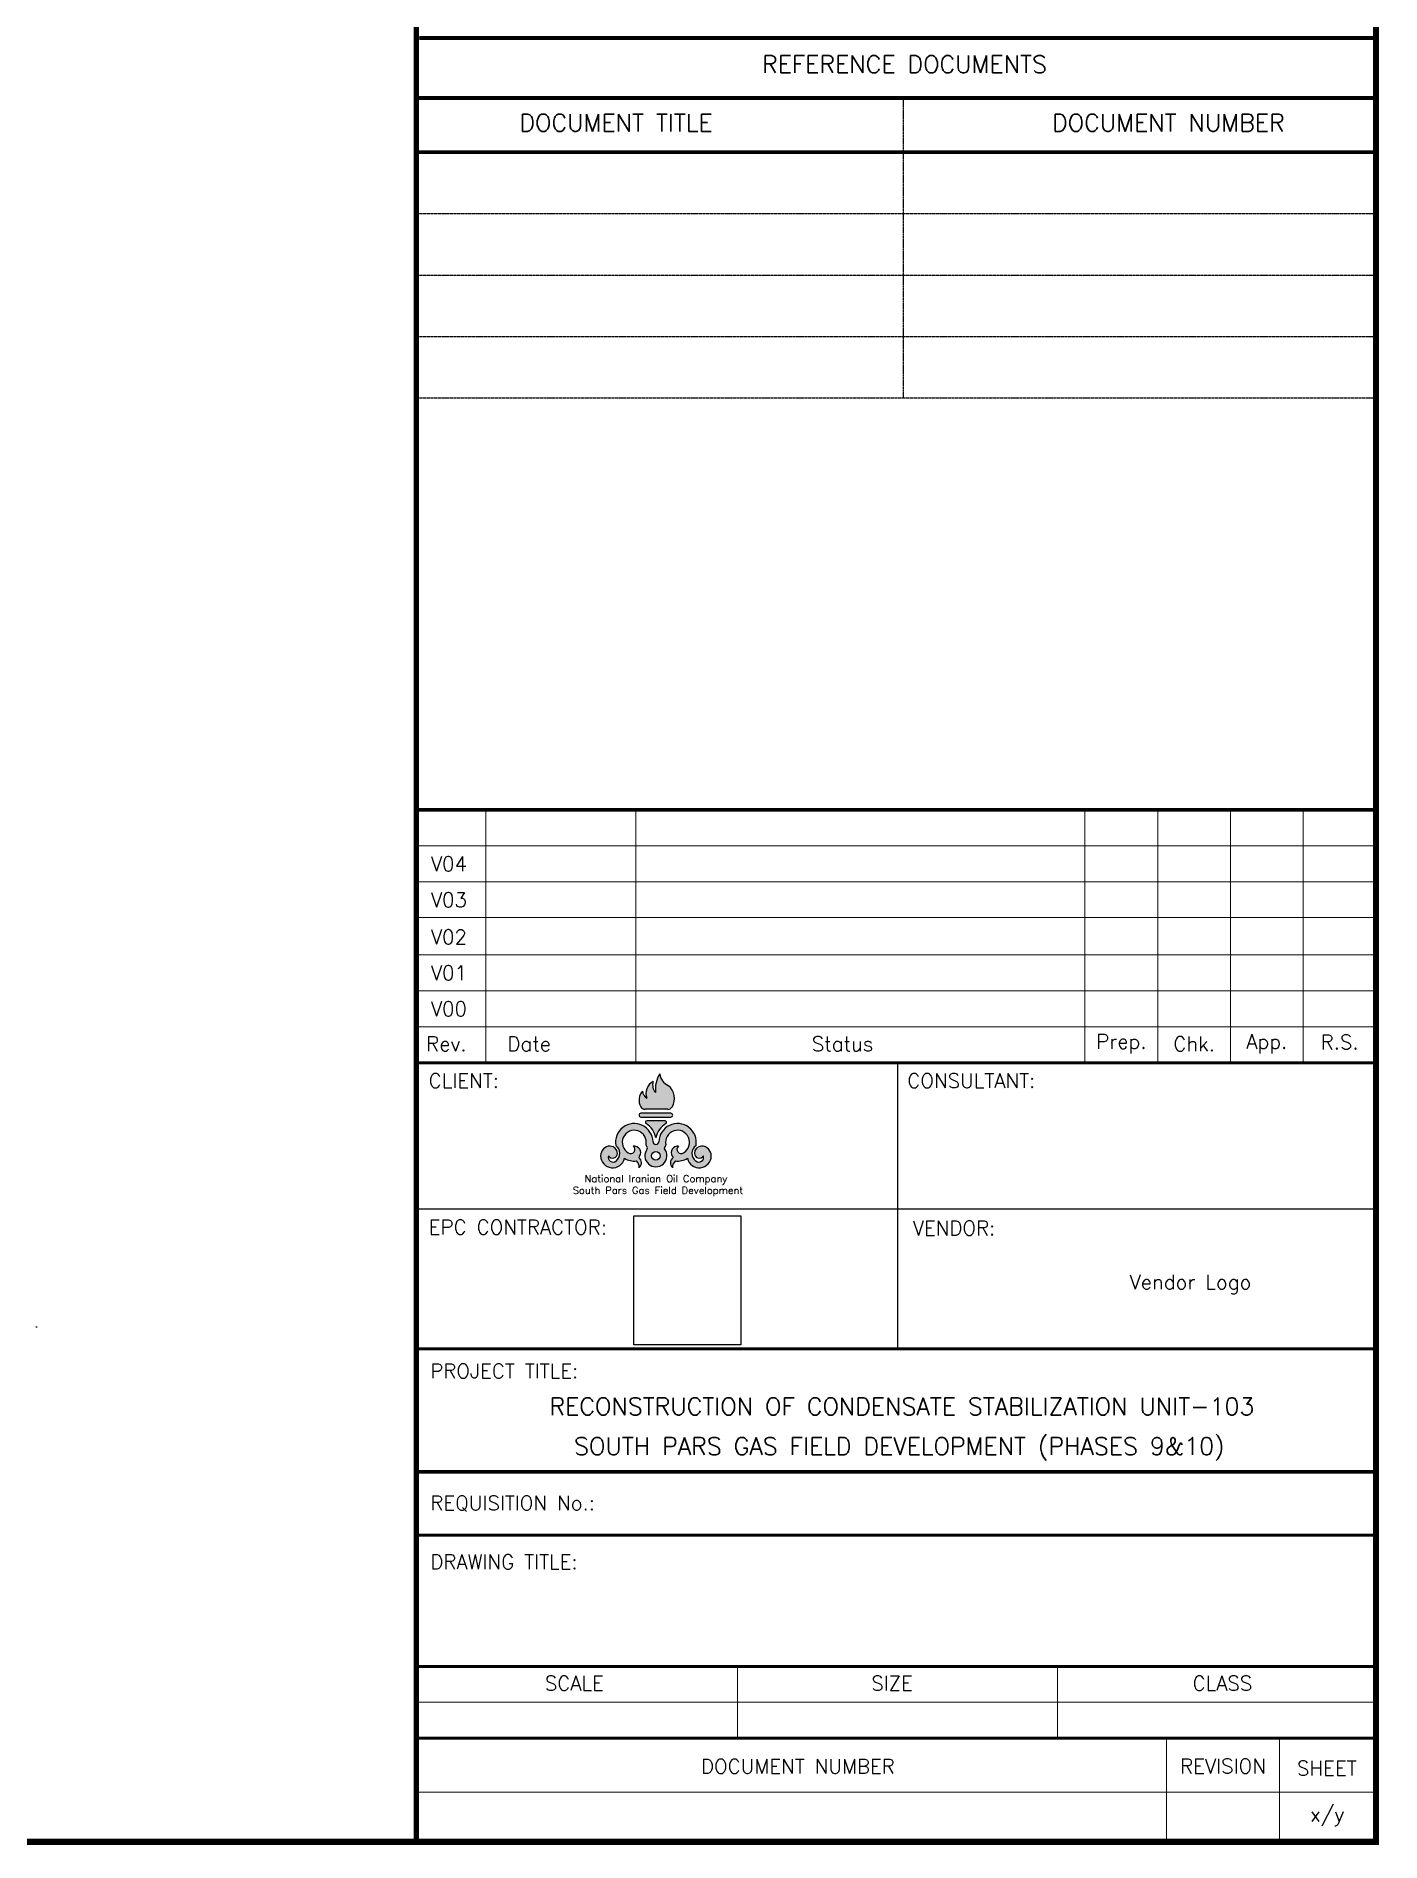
# Model space of a CAD drawing. Extents: x 135896 to 236816, y -248838 to -177558.
# Drawn here: x 208343 to 234995, y -247451 to -211642 of the extents above; entities that cross this region are included whole.
import ezdxf
from ezdxf.enums import TextEntityAlignment as Align

# ---------------------------------------------------------------- set-up
doc = ezdxf.new("R2010")
doc.units = 0
doc.header["$MEASUREMENT"] = 0
doc.linetypes.add('HIDDEN2', pattern=[0.1875, 0.125, -0.0625])
doc.layers.get('0').update_dxf_attribs({"color": 4, "linetype": 'CONTINUOUS'})
for name, color, linetype in [('BODY', 7, 'CONTINUOUS'), ('cdrTEXT2', 2, 'CONTINUOUS'), ('PLTF', 205, 'CONTINUOUS'), ('rev.02', 6, 'CONTINUOUS')]:
    doc.layers.add(name, color=color, linetype=linetype)
for name, color, linetype, lineweight in [('TEXT', 2, 'CONTINUOUS', 5), ('TITEL', 7, 'CONTINUOUS', 18), ('TITLE', 2, 'CONTINUOUS', 18), ('TITLE-NOTE', 7, 'CONTINUOUS', 18)]:
    doc.layers.add(name, color=color, linetype=linetype, lineweight=lineweight)
doc.styles.add('ROMAND', font='romand.shx', dxfattribs={"width": 0.8})
doc.styles.add('ROMANS', font='romans.shx')
picture_1 = doc.add_image_def('image1.png', size_in_pixel=(1920, 2323))

msp = doc.modelspace()

# ---------------------------------------------------------------- texts
at = {"layer": 'cdrTEXT2', "style": 'ROMAND'}
for s, p in [('South Pars Gas Field Development', (220667, -234550)), ('National Iranian Oil Company', (220627, -234319))]:
    msp.add_text(s, height=143.55, dxfattribs=at).set_placement(p, align=Align.MIDDLE)
at = {"layer": 'TITLE-NOTE', "style": 'ROMANS'}
for s, height, p in [('REFERENCE DOCUMENTS', 344.93, (225554, -212199)), ('DOCUMENT TITLE', 344.93, (219836, -213360)), ('DOCUMENT NUMBER', 344.93, (230784, -213360)), ('V04', 287.4, (216524, -228056)), ('V03', 287.4, (216524, -228769)), ('V02', 287.4, (216524, -229505)), ('V01', 287.4, (216524, -230218)), ('V00', 287.4, (216524, -230931)), ('Rev.', 287.4, (216473, -231626)), ('Date', 287.4, (218114, -231626)), ('Status', 287.4, (224326, -231626)), ('Prep.', 287.4, (229851, -231626)), ('Chk.', 287.4, (231293, -231626)), ('App.', 287.4, (232735, -231626)), ('R.S.', 287.4, (234178, -231591)), ('DOCUMENT NUMBER', 287.44, (223440, -245953)), ('REVISION', 287.4, (231866, -245948)), ('SHEET', 287.4, (233924, -245990)), ('x/y', 287.4, (233931, -246921))]:
    msp.add_text(s, height=height, dxfattribs=at).set_placement(p, align=Align.MIDDLE)
for s, height, p in [('CLIENT:', 287.4, (216123, -232500)), ('CONSULTANT:', 287.44, (225609, -232500)), ('EPC CONTRACTOR:', 287.44, (216123, -235404)), ('VENDOR:', 287.4, (225717, -235423)), ('PROJECT TITLE:', 287.44, (216155, -238257)), ('REQUISITION No.: ', 287.44, (216155, -240874)), ('DRAWING TITLE:', 287.44, (216155, -242042))]:
    msp.add_text(s, height=height, dxfattribs=at).set_placement(p)
at = {"layer": 'TITLE-NOTE', "color": 1, "style": 'ROMANS'}
msp.add_text('Vendor Logo', height=287.44, dxfattribs=at).set_placement((230014, -236493))
at = {"layer": 'TITLE-NOTE', "style": 'ROMANS'}
for s, p in [('RECONSTRUCTION OF CONDENSATE STABILIZATION UNIT-103 ', (225621, -238815)), ('SOUTH PARS GAS FIELD DEVELOPMENT (PHASES 9&10)', (225450, -239603))]:
    msp.add_text(s, height=344.93, dxfattribs=at).set_placement(p, align=Align.MIDDLE_CENTER)
for s, p in [('SCALE', (219010, -244448)), ('SIZE', (225307, -244448)), ('CLASS', (231854, -244448))]:
    msp.add_text(s, height=287.4, dxfattribs=at).set_placement(p, align=Align.CENTER)

# ---------------------------------------------------------------- hatches: boundary and pattern name
at = {"layer": 'BODY'}
h = msp.add_hatch(color=12, dxfattribs=at)
h.dxf.hatch_style = 1
h.paths.add_polyline_path([(220872, -232450, -0.281982), (220703, -232219, 0.168499), (220619, -232591, -0.267777), (220572, -232372, 0.37311), (220446, -232705, -0.238507), (220360, -232562, 0.307208), (220325, -232874, 0.278084), (220410, -232924), (220865, -232924, 0.264858), (220947, -232878, 0.370195)])
h = msp.add_hatch(color=182, dxfattribs=at)
h.dxf.hatch_style = 1
h.paths.add_polyline_path([(220684, -233565, -0.404611), (220627, -233621, -0.406975), (220569, -233565, 1.072334), (219832, -233642, -0.507039), (219836, -233949, -0.744499), (219686, -233845, 0.767327), (219864, -233797, 0.414214), (219721, -233654, 0.414214), (219531, -233845, 0.901204), (220002, -233894, 0.169457), (220241, -233947, -0.224433), (220297, -234081, 0.496136), (220286, -233880), (220304, -233853, 0.647824), (220179, -233655, -0.994992), (220079, -233784, -1.978702), (220431, -233630, 0.256557), (220438, -233656), (220453, -233671, -0.380734), (220455, -233709, 2.067411), (220799, -233709, -0.380734), (220801, -233671), (220815, -233656, 0.256557), (220823, -233630, -1.978702), (221174, -233784, -0.994992), (221075, -233655, 0.647824), (220950, -233853), (220968, -233880, 0.496136), (220957, -234081, -0.224433), (221012, -233947, 0.169457), (221251, -233894, 0.901204), (221723, -233845, 0.414214), (221532, -233654, 0.414214), (221389, -233797, 0.767327), (221567, -233845, -0.744499), (221417, -233949, -0.507039), (221422, -233642, 1.072331)])
h.paths.add_polyline_path([(220713, -233845, -1), (220541, -233845, -1)], flags=16)
h.paths.add_polyline_path([(220823, -233206, 0.753328), (220808, -233153), (220446, -233153, 0.753328), (220430, -233206, -0.203444), (220627, -233487, -0.203444)])
h.paths.add_polyline_path([(220960, -233038, -0.429322), (220923, -233077), (220330, -233077, -0.414214), (220293, -233040, -0.429322), (220330, -233001), (220923, -233001, -0.414214)])

# ---------------------------------------------------------------- linework, layer by layer
at = {"color": 7, "true_color": 0xffffff}
for p, q in [((225414, -231999), (225414, -237675)), ((234899, -234903), (215879, -234903))]:
    msp.add_line(p, q, dxfattribs=at)
at = {"layer": 'BODY', "color": 182}
for p, q in [((220923, -233001), (220330, -233001)), ((220330, -233077), (220923, -233077)), ((220808, -233153), (220446, -233153)), ((220438, -233656), (220453, -233671)), ((220815, -233656), (220801, -233671)), ((220304, -233853), (220286, -233880)), ((220950, -233853), (220968, -233880))]:
    msp.add_line(p, q, dxfattribs=at)
at = {"layer": 'BODY', "color": 12}
msp.add_line((220865, -232924), (220410, -232924), dxfattribs=at)
at = {"layer": 'BODY', "color": 182}
msp.add_circle((220627, -233845), 85.8, dxfattribs=at)
at = {"layer": 'BODY', "color": 12}
for centre, radius, start, end in [((220701, -232611), 272, 118.4444, 200.2886), ((220786, -232440), 224, 162.2831, 222.2464), ((221197, -232526), 581, 148.1927, 186.4505), ((220976, -232197), 273, 184.7437, 247.7336), ((220572, -232743), 279, 139.5288, 207.8383), ((220544, -232549), 185, 184.2671, 237.9264), ((220660, -232708), 334, 329.3385, 50.5958), ((220410, -232829), 95.3, 207.8383, 270), ((220865, -232829), 95.3, 270, 329.3385)]:
    msp.add_arc(centre, radius, start, end, dxfattribs=at)
at = {"layer": 'BODY', "color": 182}
for centre, radius, start, end in [((220330, -233038), 37.2, 90, 180), ((220330, -233040), 37.2, 180, 270), ((220923, -233038), 37.2, 0, 90), ((220923, -233040), 37.2, 270, 0), ((220198, -233578), 372, 1.8848, 189.8808), ((220198, -233578), 238, 347.4428, 240.198), ((220446, -233182), 28.6, 90, 237.967), ((220198, -233578), 438, 11.9687, 57.967), ((221056, -233578), 438, 122.033, 168.0313), ((221056, -233578), 372, 350.1192, 178.1152), ((220808, -233182), 28.6, 302.033, 90), ((221056, -233578), 238, 299.802, 192.5572), ((219721, -233845), 191, 90, 180), ((219769, -233797), 95.3, 210, 0), ((219721, -233797), 143, 0, 90), ((219721, -233797), 191, 307.0779, 54.625), ((220129, -233720), 81.4, 232.6795, 52.1042), ((220197, -233782), 128, 326.4606, 98.2051), ((220627, -233845), 219, 141.6258, 38.3742), ((220458, -233636), 28.6, 167.4428, 225), ((220433, -233691), 28.6, 321.6258, 45), ((220627, -233564), 57.2, 181.8848, 270), ((220627, -233564), 57.2, 270, 358.1152), ((220821, -233691), 28.6, 135, 218.3742), ((220795, -233636), 28.6, 315, 12.5572), ((221057, -233782), 128, 81.7949, 213.5394), ((221125, -233720), 81.4, 127.8958, 307.3205), ((221532, -233797), 191, 125.375, 232.9221), ((221532, -233797), 143, 90, 180), ((221485, -233797), 95.3, 180, 330), ((221532, -233845), 191, 0, 90), ((219769, -233845), 238, 180, 348.1013), ((219777, -233874), 95.3, 161.7865, 308.4571), ((220198, -233578), 372, 238.2244, 276.6955), ((220127, -234073), 170, 357.2504, 47.8482), ((220215, -233985), 126, 310.4413, 55.9919), ((221039, -233985), 126, 124.0081, 229.5587), ((221126, -234073), 170, 132.1518, 182.7496), ((221056, -233578), 372, 263.3045, 301.7756), ((221485, -233845), 238, 191.8987, 0), ((221477, -233874), 95.3, 231.5429, 18.2135)]:
    msp.add_arc(centre, radius, start, end, dxfattribs=at)
at = {"layer": 'PLTF'}
for p, q in [((208345, -237243), (208343, -237240)), ((208350, -237244), (208345, -237243)), ((208356, -237243), (208350, -237244)), ((208358, -237240), (208356, -237243))]:
    msp.add_line(p, q, dxfattribs=at)
at = {"layer": 'rev.02', "color": 0, "linetype": 'HIDDEN2'}
for p, q in [((225526, -212869), (225526, -218817)), ((215879, -215162), (234899, -215162)), ((215879, -216380), (234899, -216380)), ((215879, -217598), (234899, -217598)), ((215879, -218817), (234899, -218817))]:
    msp.add_line(p, q, dxfattribs=at)
at = {"layer": 'TEXT'}
msp.add_line((215937, -211679), (234958, -211679), dxfattribs=at)
at = {"layer": 'TEXT', "color": 0}
msp.add_line((215879, -212869), (234899, -212869), dxfattribs=at)
at = {"layer": 'TITEL'}
msp.add_line((220226, -231999), (220226, -226983), dxfattribs=at)
at = {"layer": 'TITEL', "const_width": 74.9}
msp.add_lwpolyline([(215937, -211679), (234958, -211679)], dxfattribs=at)
at = {"layer": 'TITEL', "color": 0, "const_width": 74.9}
msp.add_lwpolyline([(215879, -212869), (234899, -212869)], dxfattribs=at)
at = {"layer": 'TITLE', "color": 7}
for p, q in [((217257, -231999), (217257, -226983)), ((229129, -231999), (229129, -226983)), ((230572, -231999), (230572, -226983)), ((233457, -231999), (233457, -226983)), ((230749, -245413), (230749, -247451)), ((232989, -245414), (232989, -247450))]:
    msp.add_line(p, q, dxfattribs=at)
for points, const_width in [([(215879, -247450), (215879, -178803)], 103), ([(215879, -237675), (234899, -237675)], 59.9)]:
    msp.add_lwpolyline(points, dxfattribs=dict(at, const_width=const_width))
at = {"layer": 'TITLE-NOTE'}
for p, q in [((215879, -226983), (234899, -226983)), ((232014, -231999), (232014, -226983)), ((215879, -227697), (234899, -227697)), ((215879, -228410), (234899, -228410)), ((215879, -229123), (234899, -229123)), ((215879, -229859), (234899, -229859)), ((215879, -230572), (234899, -230572)), ((215879, -231286), (234899, -231286)), ((215879, -240111), (234366, -240111)), ((234899, -240111), (215879, -240111)), ((222244, -243970), (222244, -245394)), ((228584, -243970), (228584, -245394)), ((215904, -244680), (234924, -244680)), ((215904, -244680), (234924, -244680)), ((215904, -245394), (234924, -245394)), ((215904, -245394), (234924, -245394)), ((215904, -245394), (234924, -245394)), ((215879, -246463), (234899, -246463))]:
    msp.add_line(p, q, dxfattribs=at)
at = {"layer": 'TITLE-NOTE', "const_width": 120}
msp.add_lwpolyline([(137987, -178803), (234899, -178803), (234899, -247450), (137987, -247450)], close=True, dxfattribs=at)
at = {"layer": 'TITLE-NOTE'}
for points, const_width in [([(215879, -213944), (234899, -213944)], 74.9), ([(215879, -226983), (234899, -226983)], 74.9), ([(215879, -231999), (234899, -231999)], 59.9), ([(215879, -240111), (234899, -240111)], 74.9), ([(215879, -241368), (234899, -241368)], 59.9), ([(215916, -243970), (234912, -243970)], 59.9), ([(215904, -245394), (234924, -245394)], 59.9)]:
    msp.add_lwpolyline(points, dxfattribs=dict(at, const_width=const_width))
for p in [(222248, -243970), (228580, -243970)]:
    msp.add_point(p, dxfattribs=at)

msp.set_redraw_order([(e.dxf.handle, doc.entitydb.next_handle()) for e in msp.query("TEXT MTEXT ATTDEF DIMENSION ARC_DIMENSION")])  # texts and dimensions are drawn at this point

# ---------------------------------------------------------------- pictures from other files: only their frames are drawn
at = {"linetype": 'HIDDEN2'}
image = msp.add_image(picture_1, insert=(220191, -237597), size_in_units=(2119, 2564), dxfattribs=at)
image.dxf.flags = 7

doc.saveas('drawing.dxf')
